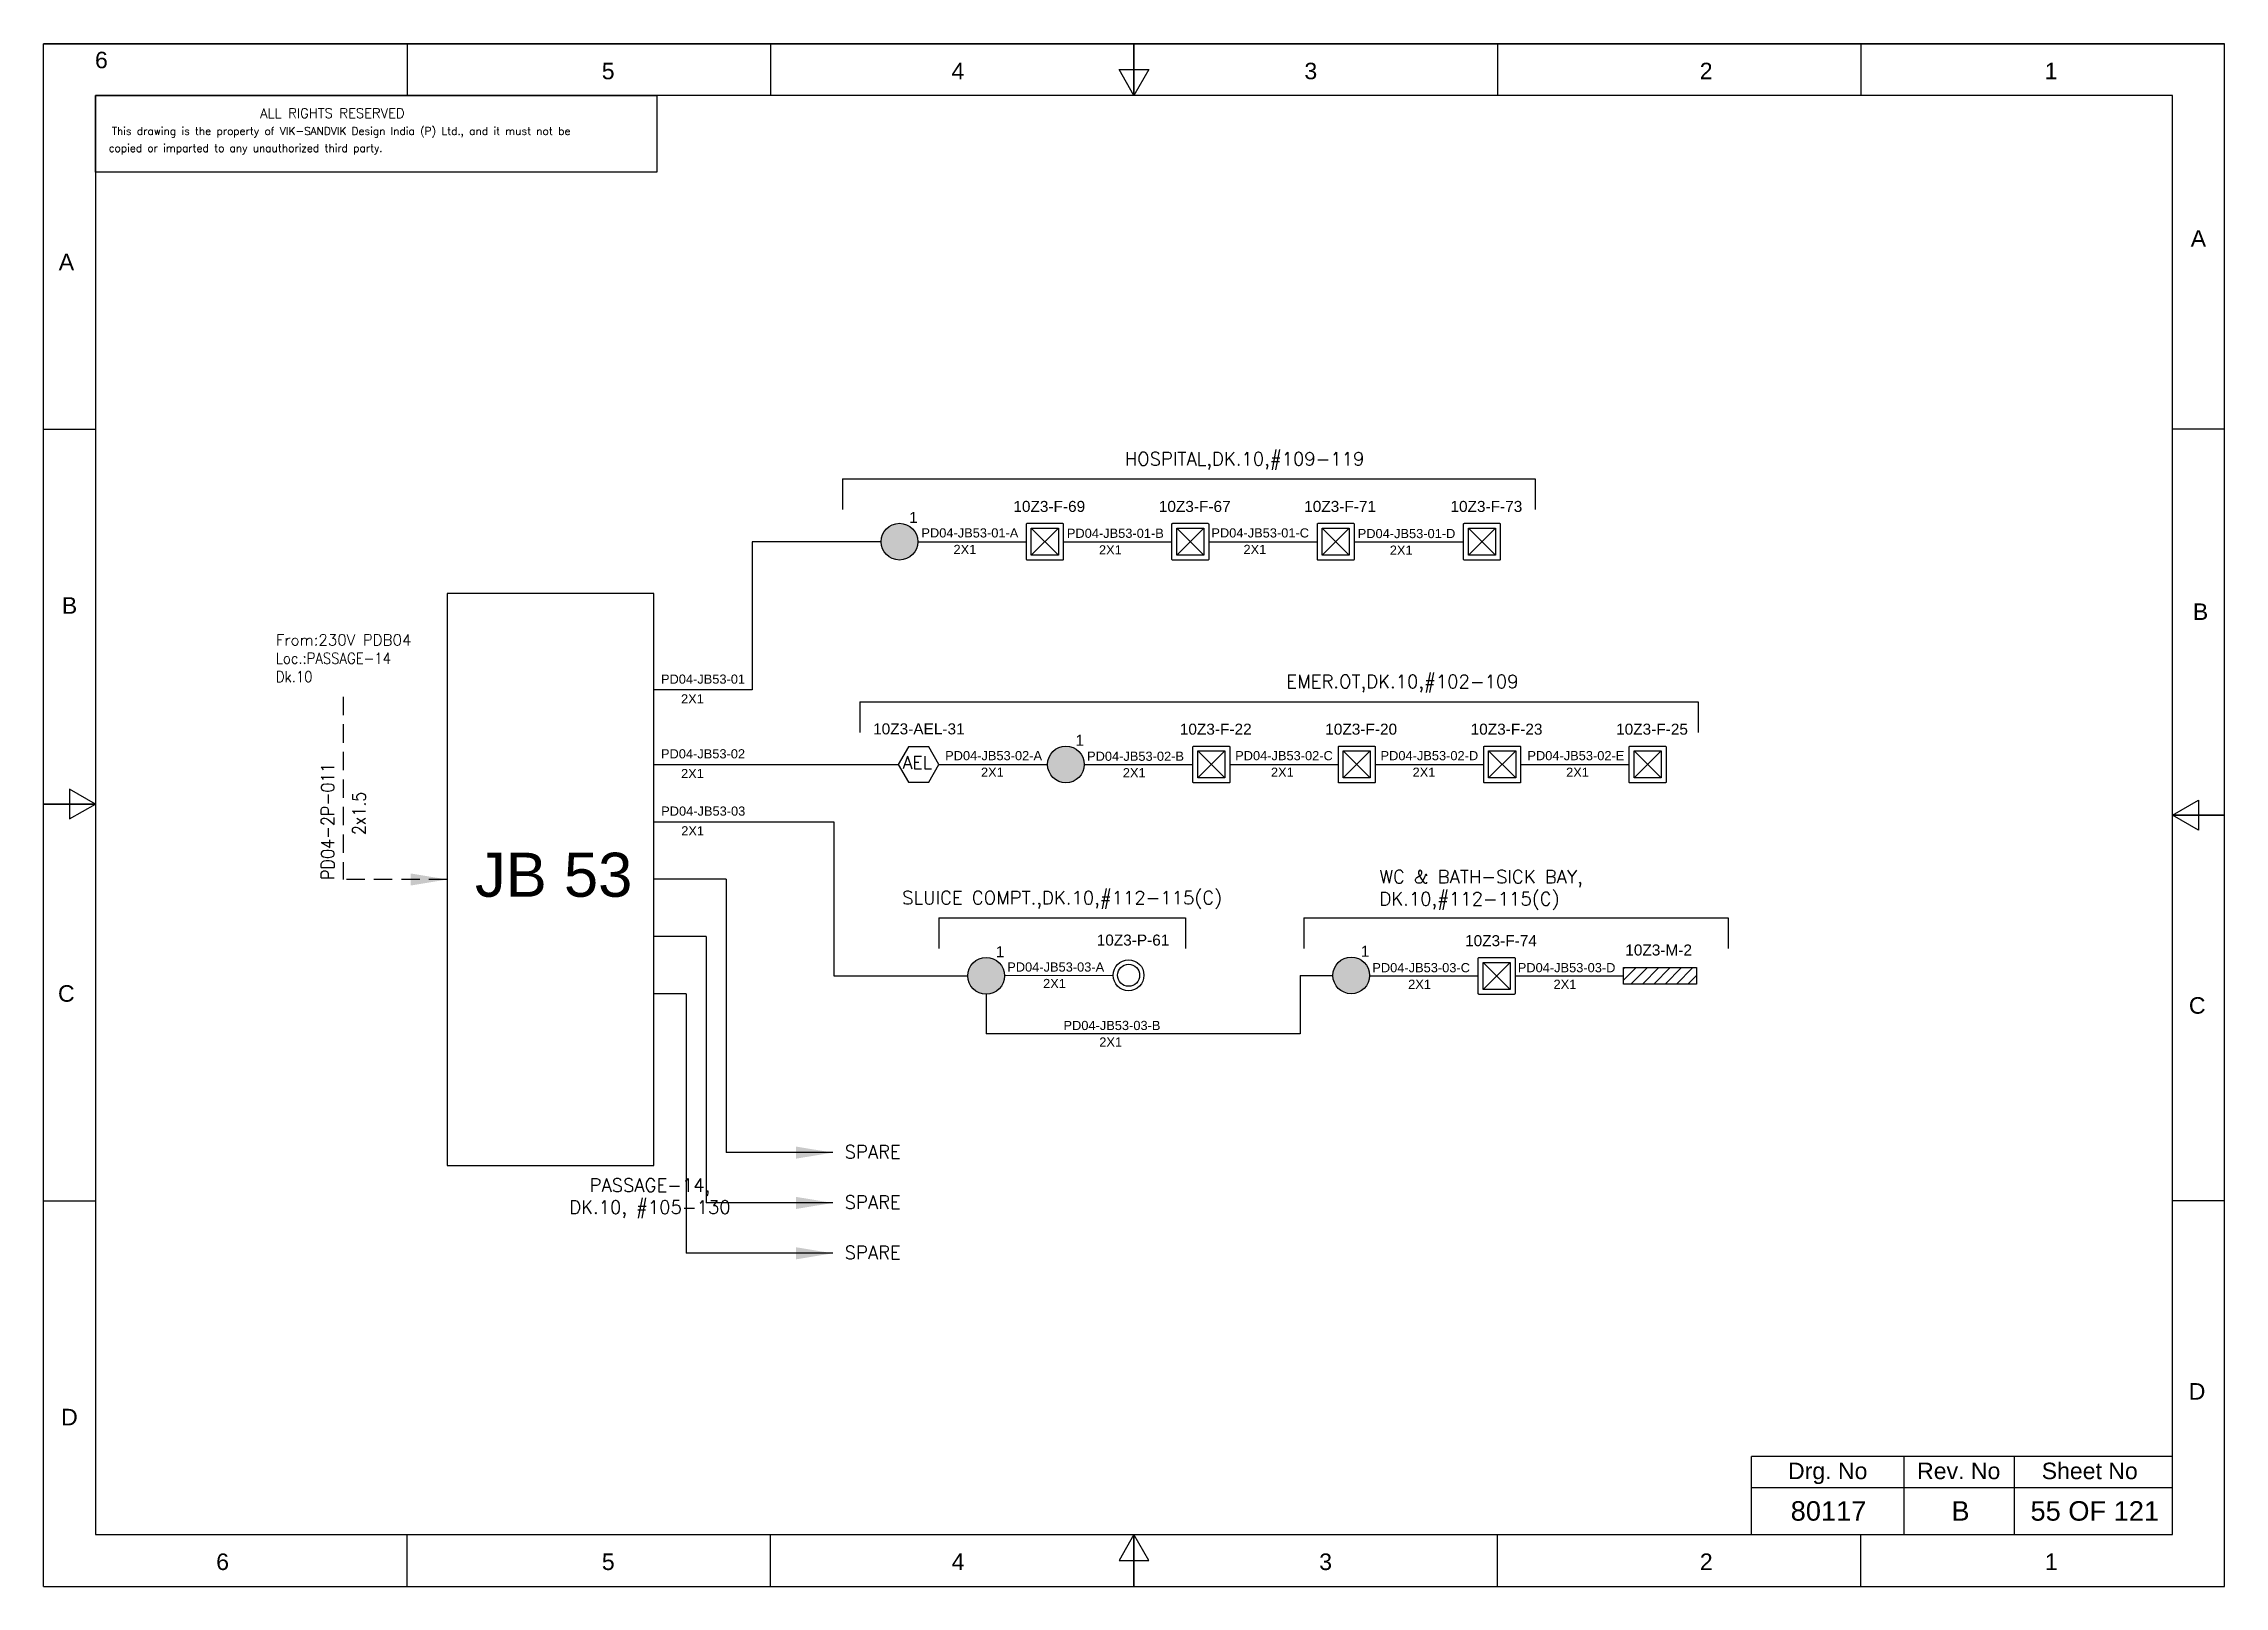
# Model space of a CAD drawing. Header units: inches. Extents: x -3311 to 1429, y -713 to 2436.
# Drawn here: x -11.2 to 285.8, y 969.1 to 1179.2 of the extents above; entities that cross this region are included whole.
import ezdxf
from ezdxf.enums import TextEntityAlignment as Align

# ---------------------------------------------------------------- set-up
doc = ezdxf.new("R2010")
doc.units = ezdxf.units.IN
doc.linetypes.add('HIDDEN', pattern=[0.375, 0.25, -0.125])
doc.linetypes.add('SOLID', pattern=[0])
for name, color, linetype, lineweight in [('ELEC_TXT-025', 1, 'Continuous', 25), ('HEL-025', 1, 'Continuous', 25), ('HEL-035', 2, 'Continuous', 35)]:
    doc.layers.add(name, color=color, linetype=linetype, lineweight=lineweight)
for name, color, linetype in [('Fmount', 7, 'Continuous'), ('LINE', 3, 'SOLID'), ('MirL', 7, 'Continuous')]:
    doc.layers.add(name, color=color, linetype=linetype)
doc.styles.add('_NORMAL', font='arial.ttf')
doc.styles.add('ROMANS', font='simplex.shx', dxfattribs={"width": 0.88})
doc.styles.get("Standard").update_dxf_attribs({"font": 'arial.ttf'})
doc.dimstyles.get("Standard").update_dxf_attribs({"dimtxt": 0.18, "dimasz": 0.18, "dimexe": 0.18, "dimexo": 0.0625, "dimgap": 0.09, "dimtad": 0, "dimtih": 1, "dimtoh": 1, "dimdec": 4, "dimzin": 0, "dimdsep": 46, "dimtxsty": 'Standard', "dimcen": 0.09, "dimadec": 0, "dimazin": 0, "dimtfac": 1, "dimtdec": 4, "dimtofl": 0, "dimtmove": 0, "dimatfit": 3, "dimfxl": 1, "dimtolj": 1, "dimtzin": 0, "dimarcsym": 0})
pattern_1 = [(0, (0, 0), (0, 6.985), [5.08, -1.905]), (90, (0, 0), (-6.985, 4e-16), [5.08, -1.905])]

msp = doc.modelspace()

# ---------------------------------------------------------------- texts
at = {"color": 7}
for s, p in [('PD04-JB53-01-A', (108.38, 1111.94)), ('2X1', (112.75, 1109.69)), ('PD04-JB53-01-B', (128.19, 1111.89, -0.03)), ('2X1', (132.56, 1109.63, -0.03)), ('PD04-JB53-01-C', (147.87, 1111.94, -0.03)), ('2X1', (152.24, 1109.69)), ('PD04-JB53-01-D', (167.8, 1111.85)), ('2X1', (172.17, 1109.59)), ('PD04-JB53-01', (72.91, 1092.03)), ('2X1', (75.64, 1089.34)), ('PD04-JB53-02', (72.91, 1081.86)), ('PD04-JB53-02-A', (111.61, 1081.61)), ('PD04-JB53-02-B', (130.94, 1081.53)), ('PD04-JB53-02-C', (151.11, 1081.61)), ('PD04-JB53-02-D', (170.91, 1081.61)), ('PD04-JB53-02-E', (190.91, 1081.61)), ('2X1', (75.64, 1079.17)), ('2X1', (116.49, 1079.35)), ('2X1', (135.81, 1079.28)), ('2X1', (155.98, 1079.35)), ('2X1', (175.27, 1079.35)), ('2X1', (196.18, 1079.35)), ('PD04-JB53-03', (72.94, 1074.06)), ('2X1', (75.67, 1071.37)), ('PD04-JB53-03-A', (120.07, 1052.83)), ('2X1', (124.95, 1050.58)), ('PD04-JB53-03-C', (169.79, 1052.74)), ('2X1', (174.67, 1050.48)), ('PD04-JB53-03-D', (189.6, 1052.74)), ('2X1', (194.47, 1050.48)), ('PD04-JB53-03-B', (127.73, 1044.87)), ('2X1', (132.6, 1042.61))]:
    msp.add_text(s, height=1.25, dxfattribs=at).set_placement(p)
at = {"color": 7, "lineweight": 30}
msp.add_text('JB 53 ', height=6, dxfattribs=at).set_placement((59.46, 1066.02), align=Align.MIDDLE_CENTER)
at = {"color": 7}
for s, height, p in [('Sheet No', 2.246, (267.49, 984.84)), ('Drg. No', 2.246, (231.81, 984.84)), ('Rev. No', 2.246, (249.65, 984.84)), ('80117', 2.653, (231.92, 979.39)), ('B', 2.65, (249.89, 979.39)), ('55 OF 121', 2.653, (268.18, 979.39))]:
    msp.add_text(s, height=height, dxfattribs=at).set_placement(p, align=Align.MIDDLE_CENTER)
at = {"color": 7, "char_height": 1.8, "attachment_point": 1, "style": '_NORMAL'}
for s, insert, width in [('{\\Fromans|c0;\\C2;HOSPITAL,DK.10,#109-119}', (136.07, 1123.56, 0.22), 74.1776), ('{\\Fromans|c0;\\C2;EMER.OT,DK.10,#102-109}', (158.08, 1093.23, 0.22), 74.1776), ('{\\Fromans|c0;\\C2;WC & BATH-SICK BAY,\\PDK.10,#112-115(C)}', (170.75, 1066.65, 0.22), 74.1776), ('{\\Fromans|c0;\\C2;SLUICE COMPT.,DK.10,#112-115(C)}', (105.75, 1063.79, 0.22), 74.1776), ('{\\Fromans|c0;\\C2;SPARE}', (97.93, 1029.18), 8.1658), ('{\\Fromans|c0;\\C2;SPARE}', (97.93, 1022.32), 8.1658), ('{\\Fromans|c0;\\C2;SPARE}', (97.93, 1015.47), 8.1658)]:
    msp.add_mtext(s, dxfattribs=dict(at, insert=insert, width=width))
at = {"color": 7, "insert": (20.47, 1098.74), "char_height": 1.5, "width": 36.8884, "attachment_point": 1}
msp.add_mtext('{\\Fromans|c0;\\C2;From:230V PDB04 \\P\\Fsimplex|c0;\\W0.88;Loc.:PASSAGE-14      \\PDk.10}', dxfattribs=at)
at = {"color": 7, "insert": (26.62, 1065.32), "char_height": 1.8, "width": 17.1296, "attachment_point": 1, "rotation": 90, "style": '_NORMAL'}
msp.add_mtext('{\\Fromans|c0;\\W0.88;PD04-2P-011}', dxfattribs=at)
at = {"color": 7, "insert": (30.89, 1071.42), "char_height": 1.8, "attachment_point": 1, "rotation": 90, "style": '_NORMAL'}
msp.add_mtext('{\\Fsimplex|c0;\\W0.88;2x1.5}', dxfattribs=at)
at = {"color": 7, "insert": (60.41, 1024.66), "char_height": 1.8, "attachment_point": 1, "style": '_NORMAL'}
msp.add_mtext('\\pxqc;{\\Fromans|c0;\\C2;PASSAGE-14, \\PDK.10, #105-130}', dxfattribs=at)

# ---------------------------------------------------------------- blocks, each defined once
blk = doc.blocks.new('fr')
at = {"color": 7, "linetype": 'Continuous'}
for p, q in [((33763.99, 4500.4), (33466.99, 4500.4)), ((33466.99, 4500.4), (33763.99, 4500.4)), ((33466.99, 4290.33), (33466.99, 4500.4)), ((33516.49, 4500.4), (33516.49, 4493.33)), ((33565.99, 4500.4), (33565.99, 4493.33)), ((33615.49, 4500.4), (33615.49, 4493.33)), ((33615.49, 4493.33), (33615.49, 4500.4)), ((33615.49, 4500.4), (33615.49, 4493.33)), ((33664.99, 4500.4), (33664.99, 4493.33)), ((33714.49, 4500.4), (33714.49, 4493.33)), ((33763.99, 4290.33), (33763.99, 4500.4)), ((33763.99, 4290.33), (33763.99, 4500.4)), ((33615.49, 4493.33), (33613.45, 4496.87)), ((33613.45, 4496.87), (33617.53, 4496.87)), ((33617.53, 4496.87), (33615.49, 4493.33)), ((33756.92, 4493.33), (33474.06, 4493.33)), ((33474.06, 4493.33), (33474.06, 4297.41)), ((33756.92, 4297.41), (33756.92, 4493.33)), ((33466.99, 4447.89), (33474.06, 4447.89)), ((33763.99, 4447.89), (33756.92, 4447.89)), ((33474.06, 4396.87), (33470.53, 4398.91)), ((33470.53, 4398.91), (33470.53, 4394.83)), ((33466.99, 4396.87), (33474.06, 4396.87)), ((33474.06, 4396.87), (33466.99, 4396.87)), ((33466.99, 4396.87), (33474.06, 4396.87)), ((33470.53, 4394.83), (33474.06, 4396.87)), ((33756.92, 4395.37), (33760.45, 4397.41)), ((33760.45, 4397.41), (33760.45, 4393.33)), ((33763.99, 4395.37), (33756.92, 4395.37)), ((33760.45, 4393.33), (33756.92, 4395.37)), ((33756.92, 4395.37), (33763.99, 4395.37)), ((33763.99, 4395.37), (33756.92, 4395.37)), ((33466.99, 4342.85), (33474.06, 4342.85)), ((33763.99, 4342.85), (33756.92, 4342.85)), ((33474.06, 4297.41), (33756.92, 4297.41)), ((33516.49, 4290.33), (33516.49, 4297.41)), ((33565.99, 4290.33), (33565.99, 4297.41)), ((33615.49, 4297.41), (33613.45, 4293.87)), ((33615.49, 4290.33), (33615.49, 4297.41)), ((33617.53, 4293.87), (33615.49, 4297.41)), ((33615.49, 4297.41), (33615.49, 4290.33)), ((33615.49, 4290.33), (33615.49, 4297.41)), ((33664.99, 4290.33), (33664.99, 4297.41)), ((33714.49, 4290.33), (33714.49, 4297.41)), ((33613.45, 4293.87), (33617.53, 4293.87)), ((33466.99, 4290.33), (33763.99, 4290.33)), ((33466.99, 4290.33), (33763.99, 4290.33))]:
    blk.add_line(p, q, dxfattribs=at)
at = {"color": 7, "style": '_NORMAL'}
for s, p in [('6', (33474.86, 4498.18)), ('5', (33543.88, 4496.68)), ('4', (33591.52, 4496.68)), ('3', (33639.57, 4496.68)), ('2', (33693.41, 4496.68)), ('1', (33740.39, 4496.68)), ('A', (33760.45, 4473.88)), ('A', (33470.1, 4470.68)), ('B', (33470.52, 4423.9)), ('B', (33760.74, 4423.06)), ('C', (33470.08, 4371.07)), ('C', (33760.29, 4369.44)), ('D', (33760.27, 4316.89)), ('D', (33470.51, 4313.39)), ('6', (33491.37, 4293.69)), ('5', (33543.89, 4293.69)), ('4', (33591.53, 4293.69)), ('3', (33641.59, 4293.69)), ('2', (33693.43, 4293.69)), ('1', (33740.41, 4293.69))]:
    blk.add_text(s, height=2.25, dxfattribs=at).set_placement(p, align=Align.MIDDLE_CENTER)
blk = doc.blocks.new('AEL')
at = {"color": 4}
blk.add_lwpolyline([(989.98, -190.09), (992.75, -190.09), (994.14, -187.69), (992.75, -185.28), (989.98, -185.28), (988.59, -187.69)], close=True, dxfattribs=at)
at = {"color": 4, "style": 'ROMANS'}
blk.add_text('AEL', height=1.725, dxfattribs=at).set_placement((989.2, -188.27))
blk = doc.blocks.new('AEL_L')
blk.add_blockref('AEL', (0, 0))
blk.add_attdef('TAG_NO', (986.55, -183.59), '', height=1.5)
blk = doc.blocks.new('FIXED_KEY_SWITCH')
h = blk.add_hatch(color=1)
h.dxf.hatch_style = 1
edge = h.paths.add_edge_path()
edge.add_arc((848.13, 1737.46), 2.5, 0, 360)
at = {"color": 1}
blk.add_circle((848.13, 1737.46), 2.5, dxfattribs=at)
at = {"color": 7, "insert": (849.44, 1741.5), "char_height": 1.5, "attachment_point": 1, "style": '_NORMAL'}
blk.add_mtext_dynamic_manual_height_columns('1', width=1.5, gutter_width=7.5, heights=[0], dxfattribs=at)
blk = doc.blocks.new('SWT')
blk.add_blockref('FIXED_KEY_SWITCH', (0, 0))
blk.add_attdef('TAG_NO', (844.55, 1741.11), '', height=1.5)
blk = doc.blocks.new('LED FLUSH MOUNT')
for p, q in [((114818, 79432), (114604, 79219)), ((114604, 79432), (114818, 79219))]:
    blk.add_line(p, q)
blk.add_lwpolyline([(114572, 79470), (114850, 79470, -0.414214), (114856, 79464), (114856, 79186, -0.414214), (114850, 79180), (114572, 79180, -0.414214), (114566, 79186), (114566, 79464, -0.414214)], format="xyb", close=True)
blk.add_lwpolyline([(114604, 79432), (114818, 79432), (114818, 79219), (114604, 79219)], close=True)
blk = doc.blocks.new('LED Flush Mounted Light 22W')
blk.add_blockref('LED FLUSH MOUNT', (0, 0))
at = {"style": 'ROMANS', "width": 0.7}
blk.add_attdef('TAG_NO.:', (113905, 79579), '', height=250, dxfattribs=at)
blk = doc.blocks.new('1')
h = blk.add_hatch()
h.set_pattern_fill('ANGLE', color=6)
h.set_pattern_definition(pattern_1)
h.paths.add_polyline_path([(303.23, 2044.43, 1), (306.22, 2044.43, 1)], flags=0)
h.paths.add_polyline_path([(302.63, 2044.43, 1), (306.83, 2044.43, 1)])
h.paths.add_polyline_path([(306.22, 2044.43, -1), (303.23, 2044.43, -1)], flags=16)
h = blk.add_hatch()
h.set_pattern_fill('ANGLE', color=6)
h.set_pattern_definition(pattern_1)
h.paths.add_polyline_path([(303.23, 2044.43, 1), (306.22, 2044.43, 1)])
at = {"color": 6}
for radius in [2.1, 1.5]:
    blk.add_circle((304.73, 2044.43), radius, dxfattribs=at)
blk = doc.blocks.new('LED PENDENT LIGHT 15W')
blk.add_blockref('1', (0, 0))
blk.add_attdef('TAG_NO', (301.63, 2048.1), '', height=1.5)
blk = doc.blocks.new('MIR')
h = blk.add_hatch()
h.set_pattern_fill('ANSI31', color=256, scale=500)
h.set_pattern_definition([(45, (0, 0), (-44.194174, 44.194174), [])])
h.paths.add_polyline_path([(109452, 30143), (110019, 30143), (110019, 30272), (109452, 30272)])
at = {"elevation": -6}
blk.add_lwpolyline([(109452, 30272), (110019, 30272), (110019, 30143), (109452, 30143)], close=True, dxfattribs=at)
blk = doc.blocks.new('MIRROR LIGHT')
blk.add_blockref('MIR', (0, 0))
at = {"style": 'ROMANS', "width": 0.7}
blk.add_attdef('TAG_NO.:', (108952, 30348), '', height=250, dxfattribs=at)
blk = doc.blocks.new('A$C4BAD7D21')
at = {"layer": 'HEL-025'}
blk.add_lwpolyline([(-34000, 0), (-34000, 2086), (-18714, 2086), (-18714, 0)], close=True, dxfattribs=at)
at = {"layer": 'HEL-025', "style": 'ROMANS'}
for s, p in [('This drawing is the property of VIK-SANDVIK Design India (P) Ltd., and it must not be', (-33558, 1016)), (' copied or imparted to any unauthorized third party.', (-33785, 550))]:
    blk.add_text(s, height=210, dxfattribs=at).set_placement(p)
at = {"layer": 'HEL-035', "style": 'ROMANS'}
blk.add_text('     ALL RIGHTS RESERVED', height=262.5, dxfattribs=at).set_placement((-30497, 1476))

# ---------------------------------------------------------------- linework, layer by layer
for p, q in [((97.65, 1119.92, -0.05), (191.98, 1119.92, -0.05)), ((85.33, 1111.37), (85.33, 1091.19)), ((102.89, 1111.37), (85.33, 1111.37)), ((99.97, 1089.58, -0.05), (214.16, 1089.58, -0.05)), ((81.79, 1065.42), (71.93, 1065.42)), ((81.79, 1065.42), (81.79, 1028.18)), ((79.06, 1057.62), (71.93, 1057.62)), ((79.06, 1057.62), (79.06, 1021.33)), ((110.76, 1060.15, -0.05), (144.35, 1060.15, -0.05)), ((160.48, 1060.15, -0.05), (218.27, 1060.15, -0.05)), ((159.98, 1052.31), (159.98, 1044.37)), ((76.34, 1049.82), (71.93, 1049.82)), ((76.34, 1049.82), (76.34, 1014.47)), ((117.2, 1049.75), (117.2, 1044.37)), ((159.98, 1044.37), (117.2, 1044.37))]:
    msp.add_line(p, q)
at = {"color": 7, "linetype": 'Continuous'}
for p, q in [((278.76, 986.79), (221.44, 986.79)), ((221.44, 976.19), (221.44, 986.79)), ((242.21, 976.19), (242.21, 986.79)), ((257.23, 976.19), (257.23, 986.79)), ((221.44, 982.6), (278.76, 982.6))]:
    msp.add_line(p, q, dxfattribs=at)
at = {"linetype": 'HIDDEN', "ltscale": 10}
msp.add_lwpolyline([(29.61, 1090.25), (29.61, 1065.37)], dxfattribs=at)
at = {"layer": 'LINE', "color": 0}
for p, q in [((97.65, 1119.92, -0.05), (97.65, 1115.73, -0.05)), ((191.98, 1119.92, -0.05), (191.98, 1115.73, -0.05)), ((107.89, 1111.37), (122.69, 1111.37)), ((127.7, 1111.37), (142.49, 1111.37)), ((147.5, 1111.37), (162.3, 1111.37)), ((167.31, 1111.37), (182.21, 1111.37)), ((43.81, 1104.32), (43.81, 1026.42)), ((71.93, 1104.32), (43.81, 1104.32)), ((71.93, 1026.42), (71.93, 1104.32)), ((85.34, 1091.19), (71.93, 1091.19)), ((99.97, 1089.58, -0.05), (99.97, 1085.39, -0.05)), ((214.16, 1089.58, -0.05), (214.16, 1085.39, -0.05)), ((71.93, 1081.02), (105.21, 1081.04)), ((110.77, 1081.04), (125.56, 1081.04)), ((130.56, 1081.04), (145.36, 1081.04)), ((150.37, 1081.04), (165.16, 1081.04)), ((170.17, 1081.04), (184.97, 1081.04)), ((189.98, 1081.04), (204.78, 1081.04)), ((71.96, 1073.22), (96.44, 1073.24)), ((110.76, 1060.15, -0.05), (110.76, 1055.96, -0.05)), ((144.35, 1060.15, -0.05), (144.35, 1055.96, -0.05)), ((160.48, 1060.15, -0.05), (160.48, 1055.96, -0.05)), ((218.27, 1060.15, -0.05), (218.27, 1055.96, -0.05)), ((96.44, 1052.25), (114.7, 1052.25)), ((119.69, 1052.32), (134.49, 1052.33)), ((159.98, 1052.31), (164.42, 1052.31)), ((169.41, 1052.24), (184.21, 1052.24)), ((189.22, 1052.24), (204.02, 1052.24)), ((43.81, 1026.42), (71.93, 1026.42))]:
    msp.add_line(p, q, dxfattribs=at)
at = {"layer": 'LINE', "color": 7}
msp.add_line((96.44, 1073.24), (96.44, 1052.25), dxfattribs=at)

# ---------------------------------------------------------------- block references
for name, p in [('fr', (-33478.16, -3321.22)), ('SWT', (-742.74, -626.09)), ('SWT', (-720.07, -656.42)), ('SWT', (-730.93, -685.21)), ('SWT', (-681.21, -685.15))]:
    msp.add_blockref(name, p)
ref = msp.add_blockref('AEL_L', (-883.38, 1268.72))
ref.add_attrib('TAG_NO', '10Z3-AEL-31', (101.8, 1085.13), dxfattribs={"color": 4, "height": 1.5})
ref = msp.add_blockref('LED PENDENT LIGHT 15W', (-168.14, -992.1))
ref.add_attrib('TAG_NO', '10Z3-P-61', (132.25, 1056.37), dxfattribs={"height": 1.5})
at = {"layer": 'ELEC_TXT-025', "color": 0, "xscale": 0.005, "yscale": 0.005, "zscale": 0.005}
msp.add_blockref('A$C4BAD7D21', (165.9, 1161.68), dxfattribs=at)
at = {"layer": 'Fmount'}
ref = msp.add_blockref('LED Flush Mounted Light 22W', (-1857.01, -259.37), dxfattribs=dict(at, xscale=0.01728, yscale=0.01728, zscale=0.01728))
ref.add_attrib('TAG_NO.:', '10Z3-F-69', dxfattribs={"layer": '0', "height": 1.5}).set_placement((120.9, 1114.97), align=Align.BOTTOM_LEFT)
ref = msp.add_blockref('LED Flush Mounted Light 22W', (-1837.21, -259.37), dxfattribs=dict(at, xscale=0.01728, yscale=0.01728, zscale=0.01728))
ref.add_attrib('TAG_NO.:', '10Z3-F-67', dxfattribs={"layer": '0', "height": 1.5}).set_placement((140.71, 1114.97), align=Align.BOTTOM_LEFT)
ref = msp.add_blockref('LED Flush Mounted Light 22W', (-1817.4, -259.37), dxfattribs=dict(at, xscale=0.01728, yscale=0.01728, zscale=0.01728))
ref.add_attrib('TAG_NO.:', '10Z3-F-71', dxfattribs={"layer": '0', "height": 1.5}).set_placement((160.51, 1114.97), align=Align.BOTTOM_LEFT)
ref = msp.add_blockref('LED Flush Mounted Light 22W', (-1797.49, -259.37), dxfattribs=dict(at, xscale=0.01728, yscale=0.01728, zscale=0.01728))
ref.add_attrib('TAG_NO.:', '10Z3-F-73', dxfattribs={"layer": '0', "height": 1.5}).set_placement((180.43, 1114.97), align=Align.BOTTOM_LEFT)
ref = msp.add_blockref('LED Flush Mounted Light 22W', (-1834.34, -289.71), dxfattribs=dict(at, xscale=0.01728, yscale=0.01728, zscale=0.01728))
ref.add_attrib('TAG_NO.:', '10Z3-F-22', dxfattribs={"layer": '0', "height": 1.5}).set_placement((143.57, 1084.64), align=Align.BOTTOM_LEFT)
ref = msp.add_blockref('LED Flush Mounted Light 22W', (-1814.54, -289.71), dxfattribs=dict(at, xscale=0.01728, yscale=0.01728, zscale=0.01728))
ref.add_attrib('TAG_NO.:', '10Z3-F-20', dxfattribs={"layer": '0', "height": 1.5}).set_placement((163.38, 1084.64), align=Align.BOTTOM_LEFT)
ref = msp.add_blockref('LED Flush Mounted Light 22W', (-1794.73, -289.71), dxfattribs=dict(at, xscale=0.01728, yscale=0.01728, zscale=0.01728))
ref.add_attrib('TAG_NO.:', '10Z3-F-23', dxfattribs={"layer": '0', "height": 1.5}).set_placement((183.18, 1084.64), align=Align.BOTTOM_LEFT)
ref = msp.add_blockref('LED Flush Mounted Light 22W', (-1774.92, -289.71), dxfattribs=dict(at, xscale=0.01728, yscale=0.01728, zscale=0.01728))
ref.add_attrib('TAG_NO.:', '10Z3-F-25', dxfattribs={"layer": '0', "height": 1.5}).set_placement((202.99, 1084.64), align=Align.BOTTOM_LEFT)
ref = msp.add_blockref('LED Flush Mounted Light 22W', (-1795.49, -318.5), dxfattribs=dict(at, xscale=0.01728, yscale=0.01728, zscale=0.01728))
ref.add_attrib('TAG_NO.:', '10Z3-F-74', dxfattribs={"layer": '0', "height": 1.5}).set_placement((182.42, 1055.84), align=Align.BOTTOM_LEFT)
at = {"layer": 'MirL'}
ref = msp.add_blockref('MIRROR LIGHT', (-1711.4, 523.61, 0.11), dxfattribs=dict(at, xscale=0.0175, yscale=0.0175, zscale=0.0175))
ref.add_attrib('TAG_NO.:', '10Z3-M-2', dxfattribs={"layer": '0', "height": 1.5}).set_placement((204.24, 1054.57, -0.11), align=Align.BOTTOM_LEFT)

msp.set_redraw_order([(e.dxf.handle, doc.entitydb.next_handle()) for e in msp.query("TEXT MTEXT ATTDEF DIMENSION ARC_DIMENSION")])  # texts and dimensions are drawn at this point

# ---------------------------------------------------------------- leaders
at = {"linetype": 'HIDDEN', "ltscale": 10}
msp.add_leader([(43.81, 1065.37), (29.61, 1065.37)], dimstyle='Standard', override={"dimasz": 5, "dimarcsym": 1}, dxfattribs=at)
for points in [[(96.31, 1028.18), (81.79, 1028.18)], [(96.31, 1021.33), (79.06, 1021.33)], [(96.31, 1014.47), (76.34, 1014.47)]]:
    msp.add_leader(points, dimstyle='Standard', override={"dimasz": 5, "dimarcsym": 1})

doc.saveas('drawing.dxf')
